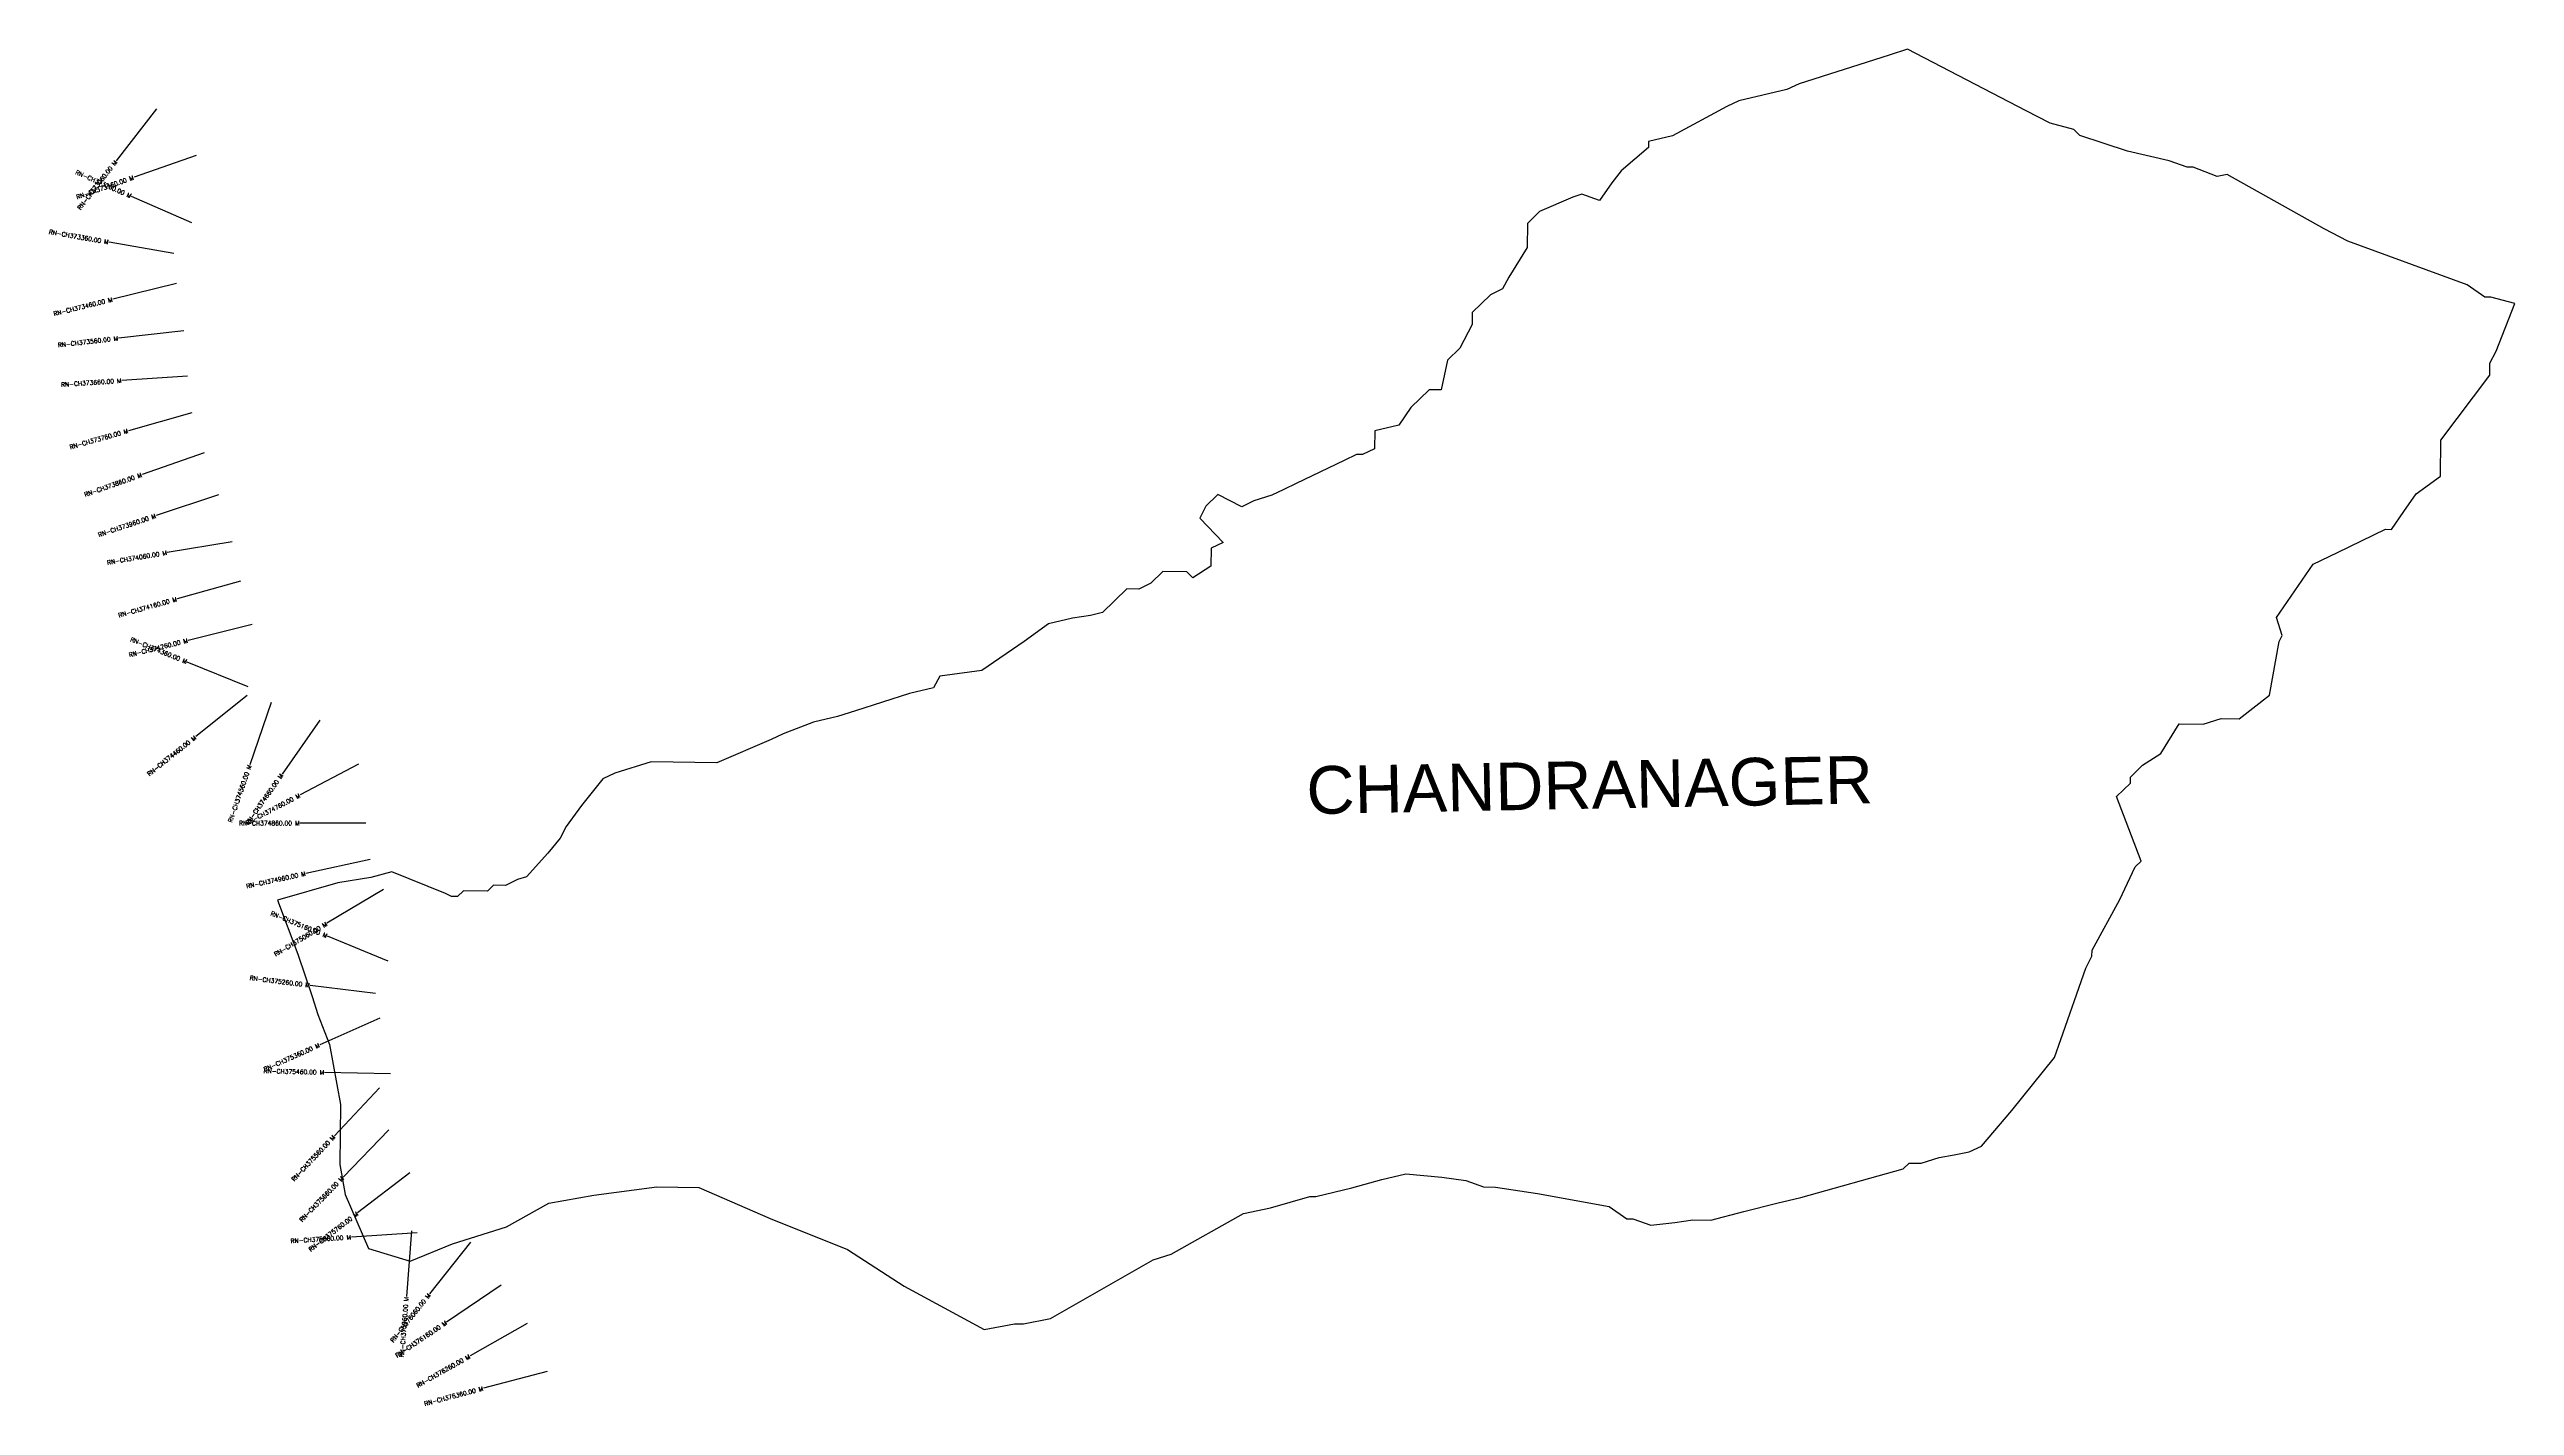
# Model space of a CAD drawing. Header units: metres. Extents: x 300847 to 306466, y 1961039 to 1964132.
import ezdxf
from ezdxf.enums import TextEntityAlignment as Align

# ---------------------------------------------------------------- set-up
doc = ezdxf.new("R2010")
doc.units = ezdxf.units.M
doc.header["$MEASUREMENT"] = 0
for name, color, linetype in [('CS', 134, 'Continuous'), ('CSMark', 6, 'Continuous'), ('VILLAGE BOUNDRY', 10, 'Continuous'), ('VILLAGE NAME', 250, 'Continuous')]:
    doc.layers.add(name, color=color, linetype=linetype)
doc.styles.get("Standard").update_dxf_attribs({"font": 'simplex.shx'})

msp = doc.modelspace()

# ---------------------------------------------------------------- linework, layer by layer
at = {"layer": 'CS'}
for p, q in [((301091.1, 1963996.2), (300999.4, 1963877.5)), ((301181.8, 1963889.2), (301040.2, 1963839.9)), ((301172.1, 1963735.8), (301034.7, 1963796.1)), ((301131, 1963665.9), (300983.2, 1963691.7)), ((301137.3, 1963597.8), (300991.8, 1963561.7)), ((301153.9, 1963489.4), (301004.8, 1963472.7)), ((301162.3, 1963386.4), (301012.6, 1963376.3)), ((301171.7, 1963302.6), (301027.3, 1963261.9)), ((301200, 1963211.7), (301058.5, 1963161.9)), ((301232.7, 1963116.1), (301090.5, 1963068.3)), ((301263.8, 1963008.7), (301115.9, 1962984)), ((301282.9, 1962919), (301138.5, 1962878.4)), ((301309.1, 1962820.1), (301163.5, 1962784)), ((301300.5, 1962677.7), (301161.6, 1962734.3)), ((301298, 1962658.1), (301180.8, 1962564.5)), ((301352.7, 1962642.4), (301304, 1962500.5)), ((301463.7, 1962601.8), (301377.5, 1962479.1)), ((301551.8, 1962501.4), (301419, 1962431.7)), ((301568.4, 1962367.2), (301418.4, 1962367.2)), ((301578.5, 1962284.5), (301431.9, 1962252.7)), ((301608.5, 1962216), (301479.9, 1962138.8)), ((301619.7, 1962052.5), (301480.9, 1962109.5)), ((301590.6, 1961978.7), (301441.7, 1961997.4)), ((301600.5, 1961922.9), (301463.5, 1961861.8)), ((301624.5, 1961795.3), (301474.5, 1961798.8)), ((301599.3, 1961763.7), (301496.7, 1961654.2)), ((301620.9, 1961667.9), (301516.5, 1961560.3)), ((301668.5, 1961570.2), (301549.8, 1961478.5)), ((301685.3, 1961432.8), (301535.6, 1961423.3)), ((301672.9, 1961437.5), (301661.1, 1961288)), ((301807.1, 1961411.6), (301713.8, 1961294.1)), ((301876.8, 1961313.7), (301752.5, 1961229.7)), ((301936.3, 1961226.5), (301805.9, 1961152.5)), ((301981.5, 1961116.6), (301836.4, 1961078.6))]:
    msp.add_line(p, q, dxfattribs=at)
at = {"layer": 'VILLAGE BOUNDRY'}
msp.add_lwpolyline([(305488.3, 1962036.9), (305502.4, 1962064), (305502.6, 1962077.6), (305565.7, 1962192.8), (305600.9, 1962267.4), (305614.7, 1962280.8), (305558.4, 1962427.9), (305590, 1962458.7), (305590.2, 1962472.3), (305617.9, 1962499.2), (305659.2, 1962525.9), (305701.1, 1962593.5), (305755.8, 1962592.8), (305796.9, 1962605.8), (305837.8, 1962605.3), (305906.9, 1962658.8), (305929.1, 1962781.4), (305936.1, 1962795), (305923.1, 1962836.1), (306006.7, 1962957.8), (306061.8, 1962984.3), (306116.7, 1963010.8), (306171.7, 1963037.3), (306185.4, 1963037.1), (306213.3, 1963077.7), (306241.1, 1963118.2), (306296.4, 1963158.4), (306297.5, 1963240.3), (306408.9, 1963388.9), (306409.3, 1963416.2), (306423.3, 1963443.3), (306465.8, 1963551.9), (306411.5, 1963566.3), (306397.8, 1963566.5), (306357.2, 1963594.4), (306085.6, 1963693.9), (306031.4, 1963722), (305810.6, 1963846.3), (305787.4, 1963841.5), (305733.1, 1963862.8), (305719.5, 1963863), (305678.7, 1963877.2), (305583.5, 1963899.1), (305474.8, 1963934.8), (305461.3, 1963948.6), (305406.9, 1963963.1), (305352.7, 1963991.2), (305081.7, 1964131.6), (305040.5, 1964118.5), (304834.8, 1964053.2), (304807.3, 1964040), (304697.7, 1964014.2), (304670.2, 1964001), (304546.4, 1963934.5), (304491.6, 1963921.7), (304491.4, 1963908), (304429.2, 1963854.3), (304408.3, 1963827.3), (304380.4, 1963786.7), (304339.7, 1963801), (304319.1, 1963794.4), (304243.5, 1963761.4), (304215.8, 1963734.5), (304215, 1963679.9), (304173.1, 1963612.2), (304159.1, 1963585.2), (304131.6, 1963571.9), (304090, 1963531.5), (304089.7, 1963504.2), (304061.6, 1963450), (304033.8, 1963423.1), (304019.2, 1963355.1), (303991.9, 1963355.4), (303950.4, 1963315.1), (303922.5, 1963274.5), (303867.7, 1963261.7), (303867.1, 1963220.7), (303839.6, 1963207.5), (303826, 1963207.7), (303798.5, 1963194.4), (303688.5, 1963141.4), (303661, 1963128.1), (303633.5, 1963114.9), (303592.4, 1963101.8), (303564.9, 1963088.6), (303510.6, 1963116.7), (303483, 1963089.8), (303468.9, 1963062.6), (303522.7, 1963007.3), (303495.2, 1962994), (303494.6, 1962953), (303453.3, 1962926.4), (303439.8, 1962940.2), (303385.2, 1962941), (303357.5, 1962914.1), (303330.1, 1962900.8), (303302.8, 1962901.2), (303247.3, 1962847.4), (303220, 1962841), (303178.9, 1962834.7), (303124.1, 1962821.9), (303068.9, 1962781.7), (302972.4, 1962714.9), (302876.6, 1962702.6), (302862.6, 1962675.5), (302807.8, 1962662.6), (302684.4, 1962623.4), (302643.2, 1962610.4), (302588.4, 1962597.5), (302519.8, 1962571.2), (302492.3, 1962557.9), (302368.7, 1962505.1), (302218.5, 1962507.3), (302136.2, 1962481.2), (302108.7, 1962467.9), (302060.1, 1962407.2), (302025.3, 1962359.9), (302011.2, 1962332.8), (301983.4, 1962299), (301934.9, 1962245.1), (301914.3, 1962238.6), (301886.8, 1962225.4), (301859.5, 1962225.7), (301845.6, 1962212.3), (301791.1, 1962213.1), (301777.2, 1962199.6), (301763.6, 1962199.8), (301750, 1962206.9), (301627.8, 1962256.4), (301579.9, 1962243.4), (301504.6, 1962230.9), (301367.5, 1962191.9), (301413.5, 1962068.3), (301446.2, 1961972.3), (301459.3, 1961931.2), (301485.7, 1961862.5), (301511, 1961725.6), (301509, 1961589.1), (301521.7, 1961520.7), (301574.5, 1961397.1), (301669.7, 1961368.4), (301765.8, 1961407.9), (301889.2, 1961447.1), (301985.6, 1961500.4), (302088.2, 1961519.3), (302231.9, 1961537.8), (302327.4, 1961536.4), (302490.2, 1961465.7), (302666.6, 1961395), (302795.2, 1961311.2), (302978, 1961213), (303046.5, 1961225.7), (303067, 1961225.4), (303128.6, 1961238.1), (303362.6, 1961371.3), (303403.7, 1961384.3), (303568.9, 1961477.5), (303630.5, 1961490.3), (303719.7, 1961516.3), (303733.3, 1961516.1), (303815.5, 1961535.4), (303884, 1961554.9), (303938.8, 1961567.7), (304020.6, 1961559.7), (304075.1, 1961552.1), (304115.9, 1961537.9), (304143.2, 1961537.5), (304238.5, 1961522.5), (304401.9, 1961492.8), (304442.5, 1961464.9), (304456.1, 1961464.7), (304496.9, 1961450.5), (304551.6, 1961456.5), (304592.6, 1961462.8), (304633.6, 1961462.2), (304709, 1961481.6), (304784.3, 1961500.9), (304839.1, 1961513.8), (305072.2, 1961578.7), (305086, 1961592.1), (305113.3, 1961591.7), (305154.4, 1961604.8), (305188.6, 1961611.2), (305222.9, 1961617.5), (305250.4, 1961630.7), (305319.8, 1961711.7), (305417.1, 1961833.1), (305431.4, 1961873.9)], close=True, dxfattribs=at)

# ---------------------------------------------------------------- texts
at = {"layer": 'CSMark'}
for s, rotation, p in [('RN-CH373060.00 M', 52.3124, (300998.8, 1963876.7)), ('RN-CH373260.00 M', 336.3182, (301033.8, 1963796.5)), ('RN-CH373160.00 M', 19.1893, (301039.2, 1963839.5)), ('RN-CH373360.00 M', 350.0829, (300982.2, 1963691.9)), ('RN-CH373460.00 M', 13.9507, (300990.8, 1963561.4)), ('RN-CH373560.00 M', 6.4077, (301003.8, 1963472.5)), ('RN-CH373660.00 M', 3.8748, (301011.6, 1963376.2)), ('RN-CH373760.00 M', 15.7341, (301026.4, 1963261.6)), ('RN-CH373860.00 M', 19.3969, (301057.6, 1963161.6)), ('RN-CH373960.00 M', 18.5666, (301089.6, 1963068)), ('RN-CH374060.00 M', 9.4885, (301114.9, 1962983.9)), ('RN-CH374160.00 M', 15.6984, (301137.6, 1962878.1)), ('RN-CH374260.00 M', 13.9185, (301162.6, 1962783.7)), ('RN-CH374360.00 M', 337.8223, (301160.6, 1962734.7)), ('RN-CH374460.00 M', 38.6271, (301180, 1962563.8)), ('RN-CH374560.00 M', 71.0419, (301303.7, 1962499.6)), ('RN-CH374660.00 M', 54.9038, (301376.9, 1962478.3)), ('RN-CH374760.00 M', 27.6868, (301418.1, 1962431.2)), ('RN-CH374860.00 M', 0.0201, (301417.4, 1962367.2)), ('RN-CH374960.00 M', 12.2383, (301431, 1962252.4)), ('RN-CH375160.00 M', 337.6948, (301480, 1962109.8)), ('RN-CH375060.00 M', 30.9796, (301479.1, 1962138.3)), ('RN-CH375260.00 M', 352.8695, (301440.7, 1961997.5)), ('RN-CH375360.00 M', 24.0509, (301462.6, 1961861.4)), ('RN-CH375460.00 M', 358.6296, (301473.5, 1961798.9)), ('RN-CH375560.00 M', 46.8398, (301496, 1961653.5)), ('RN-CH375660.00 M', 45.8853, (301515.8, 1961559.5)), ('RN-CH375760.00 M', 37.711, (301549.1, 1961477.9)), ('RN-CH375860.00 M', 3.6264, (301534.6, 1961423.2)), ('RN-CH376060.00 M', 51.5674, (301713.2, 1961293.3)), ('RN-CH375960.00 M', 85.495, (301661, 1961287)), ('RN-CH376160.00 M', 34.0346, (301751.7, 1961229.2)), ('RN-CH376260.00 M', 29.5538, (301805, 1961152.1)), ('RN-CH376360.00 M', 14.6735, (301835.4, 1961078.3))]:
    msp.add_text(s, height=10, rotation=rotation, dxfattribs=at).set_placement(p, align=Align.MIDDLE_RIGHT)
at = {"layer": 'VILLAGE NAME', "insert": (303711.1, 1962496.4), "char_height": 108.748, "attachment_point": 1, "rotation": 1.1028}
msp.add_mtext_dynamic_manual_height_columns('{\\fArial|b0|i0|c0|p34;CHANDRANAGER}', width=1571.314, gutter_width=543.7, heights=[0], dxfattribs=at)

doc.saveas('drawing.dxf')
